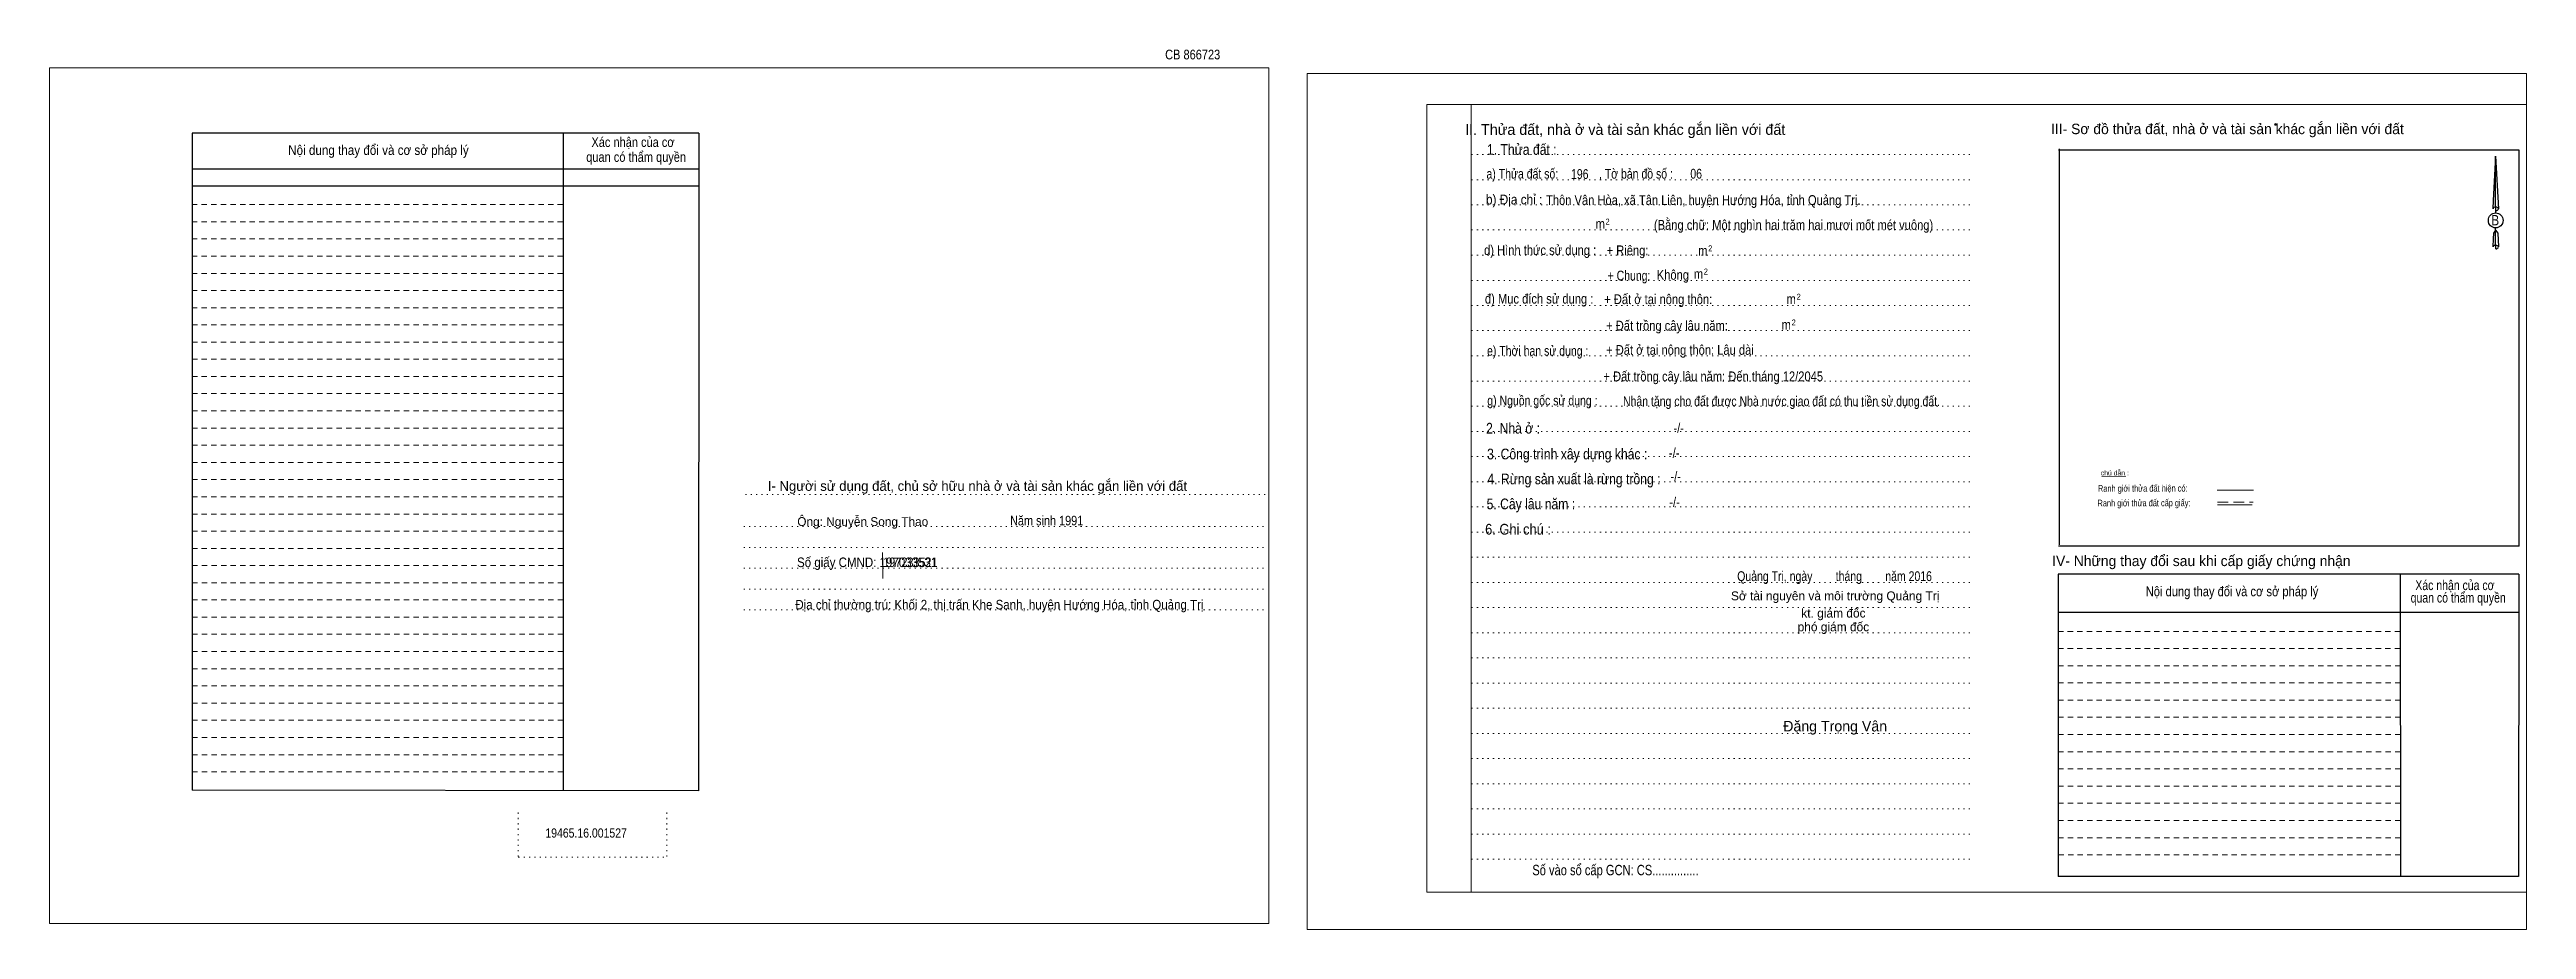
# Model space of a CAD drawing. Header units: metres. Extents: x 549052 to 550581, y 1838399 to 1838733.
# Drawn here: x 549747 to 550581, y 1838437 to 1838733 of the extents above; entities that cross this region are included whole.
import ezdxf
from ezdxf.enums import TextEntityAlignment as Align

# ---------------------------------------------------------------- set-up
doc = ezdxf.new("R2010")
doc.units = ezdxf.units.M
doc.header["$LTSCALE"] = 1.2
doc.header["$PDMODE"] = 32
doc.header["$PDSIZE"] = 0.6
for name, pattern in [('DOTTED', [1.5, 0.3, -1.2]), ('MEDIUM_DASHED', [4.5, 3, -1.5]), ('SHORT_DASHED', [2.7, 1.5, -1.2])]:
    doc.linetypes.add(name, pattern=pattern)
for name, color, linetype, lineweight in [('1', 7, 'DOTTED', 13), ('15', 7, 'Continuous', 13), ('18', 7, 'Continuous', 25), ('2', 7, 'SHORT_DASHED', 13), ('28', 7, 'Continuous', 13), ('55', 7, 'Continuous', 13)]:
    doc.layers.add(name, color=color, linetype=linetype, lineweight=lineweight)
for name, color, linetype in [('40', 7, 'Continuous'), ('6', 7, 'Continuous'), ('7', 7, 'Continuous')]:
    doc.layers.add(name, color=color, linetype=linetype)

msp = doc.modelspace()

# ---------------------------------------------------------------- texts
at = {"layer": '18'}
for s, height, p in [('II. Thửa đất, nhà ở và tài sản khác gắn liền với đất', 3.6, (550277.74, 1838704.75)), ('Sở tài nguyên và môi trường Quảng Trị', 3, (550348.41, 1838548.11)), ('phó giám đốc', 3, (550347.805, 1838537.69)), ('kt. giám đốc', 3, (550347.815, 1838542.31)), ('Đặng Trọng Vân', 3.564, (550348.395, 1838503.99))]:
    msp.add_text(s, height=height, dxfattribs=at).set_placement(p, align=Align.CENTER)
for s, height, width, p in [('1. Thửa đất :', 3.6, 0.85, (550242.915, 1838698.03)), ('a) Thửa đất số:              , Tờ bản đồ số : ', 3.3, 0.8, (550262.895, 1838690.01)), ('196', 3.3, 0.8, (550262.435, 1838689.91)), ('06', 3.3, 0.8, (550301.62, 1838690.03)), ('b) Địa chỉ : ', 3.3, 0.9, (550240.9, 1838681.35)), (' Thôn Vân Hòa, xã Tân Liên, huyện Hướng Hóa, tỉnh Quảng Trị.', 3.3, 0.85, (550303.49, 1838681.15)), (' m', 3.3, 0.85, (550268.815, 1838673.17)), ('2', 2, 0.75, (550271.795, 1838674.57)), ('B', 3.456, 0.85, (550570.595, 1838674.31)), ('d) Hình thức sử dụng :', 3.3, 0.85, (550249.095, 1838664.31)), ('+ Riêng: ', 3.3, 0.85, (550279.035, 1838664.23)), (' m', 3.3, 0.85, (550303.335, 1838664.11)), ('2', 2, 0.75, (550306.355, 1838665.55)), ('       + Chung:', 3.3, 0.8, (550275.575, 1838655.75)), ('Không', 3.3, 0.85, (550293.77, 1838655.99)), (' m', 3.3, 0.85, (550301.855, 1838656.31)), ('2', 2, 0.75, (550304.875, 1838657.75)), ('đ) Mục đích sử dụng :', 3.3, 0.85, (550248.755, 1838647.95)), ('+ Đất ở tại nông thôn:', 3.3, 0.85, (550288.835, 1838647.79)), (' m', 3.3, 0.85, (550333.095, 1838647.87)), ('2', 2, 0.75, (550336.115, 1838649.27)), ('+ Đất trồng cây lâu năm:', 3.3, 0.85, (550291.8, 1838638.91)), (' m', 3.3, 0.85, (550331.415, 1838639.21)), ('2', 2, 0.75, (550334.435, 1838640.61)), ('e) Thời hạn sử dụng :', 3.3, 0.8, (550248.28, 1838630.43)), ('+ Đất ở tại nông thôn: Lâu dài', 3.3, 0.85, (550296.16, 1838630.73)), ('+ Đất trồng cây lâu năm: Đến tháng 12/2045', 3.3, 0.85, (550307.37, 1838621.83)), ('g) Nguồn gốc sử dụng :', 3.3, 0.8, (550249.855, 1838613.71)), ('Nhận tặng cho đất được Nhà nước giao đất có thu tiền sử dụng đất.', 3.3, 0.8, (550330.34, 1838613.47)), ('2. Nhà ở :', 3.6, 0.85, (550239.975, 1838604.23)), ('3. Công trình xây dựng khác :', 3.6, 0.85, (550258.2, 1838595.55)), ('4. Rừng sản xuất là rừng trồng :', 3.6, 0.85, (550260.475, 1838587.15)), ('5. Cây lâu năm :', 3.6, 0.85, (550245.97, 1838578.75)), ('6. Ghi chú :', 3.6, 0.9, (550241.655, 1838570.23)), ('Quảng Trị, ngày        tháng        năm 2016', 3.3, 0.8, (550348.205, 1838554.59)), ('19465.16.001527', 3.1, 0.85, (549927.96, 1838468.27)), ('Số vào sổ cấp GCN: CS...............', 3.5, 0.8, (550274.44, 1838455.59))]:
    msp.add_text(s, height=height, dxfattribs=dict(at, width=width)).set_placement(p, align=Align.CENTER)
at = {"layer": '2'}
for s, width, p in [('Nội dung thay đổi và cơ sở pháp lý', 0.9, (549858.06, 1838697.99)), ('Nội dung thay đổi và cơ sở pháp lý', 0.9, (549858.06, 1838697.99)), (' quan có thẩm quyền', 0.85, (549944.28, 1838695.67)), (' quan có thẩm quyền', 0.85, (549944.28, 1838695.67)), ('Xác nhận của cơ', 0.85, (549943.735, 1838700.67)), ('Xác nhận của cơ', 0.85, (549943.735, 1838700.67))]:
    msp.add_text(s, height=3.261, dxfattribs=dict(at, width=width)).set_placement(p, align=Align.CENTER)
at = {"layer": '28'}
for s, height, p in [('III- Sơ đồ thửa đất, nhà ở và tài sản khác gắn liền với đất', 3.5, (550480.43, 1838704.99)), ('I- Người sử dụng đất, chủ sở hữu nhà ở và tài sản khác gắn liền với đất', 3.306, (550059.68, 1838584.95)), ('Ông: Nguyễn Song Thao', 2.98, (550021.08, 1838573.11)), ('IV- Những thay đổi sau khi cấp giấy chứng nhận', 3.5, (550471.67, 1838559.63))]:
    msp.add_text(s, height=height, dxfattribs=at).set_placement(p, align=Align.CENTER)
for s, height, width, p in [('-/-', 3.3, 0.85, (550295.735, 1838604.43)), ('-/-', 3.3, 0.85, (550294.215, 1838596.07)), ('-/-', 3.3, 0.85, (550294.735, 1838588.15)), ('-/-', 3.3, 0.85, (550294.335, 1838579.51)), ('Năm sinh 1991', 3.22, 0.85, (550082.985, 1838573.33)), ('Số giấy CMND: 197033531', 3.22, 0.9, (550022.545, 1838559.29)), ('Nội dung thay đổi và cơ sở pháp lý', 3.3, 0.85, (550482, 1838549.47)), (' quan có thẩm quyền', 3.3, 0.8, (550557.63, 1838547.35)), ('Xác nhận của cơ', 3.3, 0.8, (550557.02, 1838551.55)), ('Địa chỉ thường trú: Khối 2, thị trấn Khe Sanh, huyện Hướng Hóa, tỉnh Quảng Trị', 3.22, 0.9, (550067.09, 1838545.05))]:
    msp.add_text(s, height=height, dxfattribs=dict(at, width=width)).set_placement(p, align=Align.CENTER)
at = {"layer": '40', "width": 0.85}
msp.add_text('CB 866723', height=3.26, dxfattribs=at).set_placement((550132.135, 1838730.15), align=Align.CENTER)
at = {"layer": '55'}
msp.add_text('chú dẫn :', height=1.656, rotation=359.974, dxfattribs=at).set_placement((550442.54, 1838590.148), align=Align.CENTER)
at = {"layer": '55', "width": 0.8}
for s, height, p in [('Ranh giới thửa đất hiện có:', 2.256, (550451.947, 1838584.665)), ('Ranh giới thửa đất cấp giấy:', 2.246, (550452.357, 1838579.746))]:
    msp.add_text(s, height=height, rotation=0.135, dxfattribs=at).set_placement(p, align=Align.CENTER)
at = {"layer": '6', "width": 0.85}
msp.add_text('(Bằng chữ: Một nghìn hai trăm hai mươi mốt mét vuông)', height=3.3, dxfattribs=at).set_placement((550334.4, 1838672.8), align=Align.CENTER)
at = {"layer": '7', "width": 0.85}
msp.add_text('197233521', height=3.22, dxfattribs=at).set_placement((550037.095, 1838559.29), align=Align.CENTER)

# ---------------------------------------------------------------- linework, layer by layer
at = {"layer": '1', "linetype": 'Continuous'}
for p, q in [((550210.9, 1838714.95), (550581.1, 1838714.95)), ((550210.9, 1838714.95), (550210.9, 1838449.95)), ((550581.1, 1838714.95), (550581.1, 1838447.71)), ((550210.9, 1838449.95), (550581.1, 1838449.95))]:
    msp.add_line(p, q, dxfattribs=at)
at = {"layer": '1'}
for p, q in [((550225.9, 1838714.95), (550225.9, 1838449.95)), ((550225.9, 1838714.95), (550225.9, 1838449.95)), ((550226.02, 1838698.15), (550395.1, 1838698.15)), ((550226.02, 1838689.67), (550395.1, 1838689.67)), ((550226.02, 1838681.19), (550395.1, 1838681.19)), ((550226.02, 1838672.75), (550395.1, 1838672.75)), ((550226.02, 1838664.27), (550395.1, 1838664.27)), ((550226.02, 1838655.79), (550395.1, 1838655.79)), ((550226.02, 1838647.31), (550395.1, 1838647.31)), ((550226.02, 1838638.87), (550395.1, 1838638.87)), ((550226.02, 1838630.35), (550395.1, 1838630.35)), ((550226.02, 1838621.91), (550395.1, 1838621.91)), ((550226.02, 1838613.43), (550395.1, 1838613.43)), ((550226.02, 1838604.95), (550395.1, 1838604.95)), ((550226.02, 1838596.47), (550395.1, 1838596.47)), ((549981.58, 1838583.71), (550157.7, 1838583.71)), ((550226.02, 1838588.03), (550395.1, 1838588.03)), ((550226.02, 1838579.55), (550395.1, 1838579.55)), ((549981.02, 1838572.91), (550157.1, 1838572.91)), ((549981.02, 1838565.91), (550157.1, 1838565.91)), ((550226.02, 1838571.07), (550395.1, 1838571.07)), ((549981.02, 1838558.91), (550157.1, 1838558.91)), ((550226.02, 1838562.59), (550395.1, 1838562.59)), ((549981.02, 1838551.91), (550157.1, 1838551.91)), ((550226.02, 1838554.11), (550395.1, 1838554.11)), ((549981.02, 1838544.91), (550157.1, 1838544.91)), ((550226.02, 1838545.67), (550395.1, 1838545.67)), ((550226.02, 1838537.19), (550395.1, 1838537.19)), ((550226.02, 1838528.71), (550395.1, 1838528.71)), ((550226.02, 1838520.23), (550395.1, 1838520.23)), ((550226.02, 1838511.79), (550395.1, 1838511.79)), ((550226.02, 1838503.31), (550395.1, 1838503.31)), ((550226.02, 1838494.83), (550395.1, 1838494.83)), ((550226.02, 1838486.35), (550395.1, 1838486.35)), ((549905.14, 1838476.67), (549905.14, 1838461.63)), ((549955.1, 1838476.67), (549955.1, 1838461.63)), ((550226.02, 1838477.91), (550395.1, 1838477.91)), ((550226.02, 1838469.43), (550395.1, 1838469.43)), ((549905.14, 1838461.63), (549955.1, 1838461.63)), ((550226.02, 1838460.95), (550395.1, 1838460.95))]:
    msp.add_line(p, q, dxfattribs=at)
at = {"layer": '1', "linetype": 'Continuous'}
for points in [[(549747.34, 1838439.35), (550157.74, 1838439.35), (550157.74, 1838727.35), (549747.34, 1838727.35)], [(549747.34, 1838727.35), (550157.74, 1838727.35), (550157.74, 1838439.35), (549747.34, 1838439.35)], [(549747.34, 1838439.35), (550157.74, 1838439.35), (550157.74, 1838727.35), (549747.34, 1838727.35)], [(550170.7, 1838437.35), (550581.1, 1838437.35), (550581.1, 1838725.35), (550170.7, 1838725.35)], [(550225.9, 1838714.95), (550581.1, 1838714.95), (550581.1, 1838449.95), (550225.9, 1838449.95)]]:
    msp.add_lwpolyline(points, close=True, dxfattribs=at)
at = {"layer": '15'}
msp.add_line((550027.73, 1838564.19), (550027.89, 1838555.48), dxfattribs=at)
at = {"layer": '18'}
for p, q in [((550570.7, 1838697.55), (550571.66, 1838679.87)), ((550570.7, 1838697.55), (550571.66, 1838679.87)), ((550570.7, 1838697.55), (550571.66, 1838679.87)), ((550569.94, 1838682.63), (550569.78, 1838679.91)), ((550570.7, 1838680.47), (550570.7, 1838679.79)), ((550570.7, 1838679.79), (550570.7, 1838679.27)), ((550570.7, 1838679.27), (550570.7, 1838678.59)), ((550570.7, 1838679.27), (550570.7, 1838678.59)), ((550570.7, 1838679.27), (550570.7, 1838678.59)), ((550571.66, 1838679.87), (550571.66, 1838679.91)), ((550570.7, 1838672.63), (550570.7, 1838673.43)), ((550570.7, 1838672.63), (550570.7, 1838673.43)), ((550570.7, 1838672.63), (550570.7, 1838673.43)), ((550570.7, 1838672.63), (550571.42, 1838671.67)), ((550570.7, 1838672.63), (550571.42, 1838671.67)), ((550570.7, 1838672.63), (550571.42, 1838671.67)), ((550570.7, 1838667.63), (550570.7, 1838666.95)), ((550570.7, 1838666.95), (550570.7, 1838666.43)), ((550571.42, 1838671.67), (550571.66, 1838667.03)), ((550571.42, 1838671.67), (550571.66, 1838667.03)), ((550571.42, 1838671.67), (550571.66, 1838667.03)), ((550571.66, 1838667.03), (550571.66, 1838667.07))]:
    msp.add_line(p, q, dxfattribs=at)
for points in [[(550570.7, 1838680.47), (550570.7, 1838697.55), (550569.94, 1838682.63)], [(550570.7, 1838667.63), (550570.7, 1838672.63), (550570.06, 1838671.67), (550569.94, 1838669.79), (550569.78, 1838667.07)]]:
    msp.add_lwpolyline(points, dxfattribs=at)
msp.add_ellipse((550570.747, 1838675.949), major_axis=(0, 2.516), ratio=0.983453, dxfattribs=at)
for centre, start_param, end_param in [((550570.748, 1838679.826), 1.5707963, 3.074452), ((550570.748, 1838679.826), 0.0671406, 1.5707963), ((550570.748, 1838679.826), 4.712389, 6.2831853), ((550570.748, 1838666.985), 2.4910694, 3.0742784), ((550570.748, 1838666.985), 1.5707963, 2.4910694), ((550570.748, 1838666.985), 0.0671406, 1.5707963), ((550570.748, 1838666.985), 4.712389, 6.2831853)]:
    msp.add_ellipse(centre, major_axis=(0.907, 0), ratio=0.655448, start_param=start_param, end_param=end_param, dxfattribs=at)
at = {"layer": '2', "linetype": 'Continuous', "lineweight": 25}
for p, q in [((549965.86, 1838705.27), (549795.34, 1838705.27)), ((549795.34, 1838705.27), (549795.34, 1838484.23)), ((549920.18, 1838705.27), (549920.26, 1838484.07)), ((549965.86, 1838693.19), (549795.54, 1838693.19)), ((549965.86, 1838687.43), (549795.54, 1838687.43))]:
    msp.add_line(p, q, dxfattribs=at)
at = {"layer": '2'}
for p, q in [((549920.18, 1838681.31), (549795.3, 1838681.31)), ((549920.18, 1838675.51), (549795.3, 1838675.51)), ((549920.18, 1838675.51), (549795.34, 1838675.51)), ((549920.18, 1838669.71), (549795.34, 1838669.71)), ((549920.18, 1838663.95), (549795.34, 1838663.95)), ((549920.18, 1838658.15), (549795.34, 1838658.15)), ((549920.18, 1838652.35), (549795.34, 1838652.35)), ((549920.18, 1838646.59), (549795.34, 1838646.59)), ((549920.22, 1838640.79), (549795.34, 1838640.79)), ((549920.22, 1838635.03), (549795.34, 1838635.03)), ((549920.22, 1838629.23), (549795.34, 1838629.23)), ((549920.22, 1838623.43), (549795.34, 1838623.43)), ((549920.22, 1838617.67), (549795.34, 1838617.67)), ((549920.22, 1838611.87), (549795.34, 1838611.87)), ((549920.22, 1838606.07), (549795.34, 1838606.07)), ((549920.22, 1838600.31), (549795.34, 1838600.31)), ((549920.22, 1838594.51), (549795.34, 1838594.51)), ((549920.22, 1838588.75), (549795.34, 1838588.75)), ((549920.22, 1838582.95), (549795.34, 1838582.95)), ((549920.22, 1838577.15), (549795.34, 1838577.15)), ((549920.22, 1838571.39), (549795.34, 1838571.39)), ((549920.22, 1838565.59), (549795.34, 1838565.59)), ((549920.26, 1838559.79), (549795.34, 1838559.79)), ((549920.26, 1838554.03), (549795.34, 1838554.03)), ((549920.26, 1838548.23), (549795.34, 1838548.23)), ((549920.26, 1838542.43), (549795.34, 1838542.43)), ((549920.26, 1838536.67), (549795.34, 1838536.67)), ((549920.26, 1838530.87), (549795.34, 1838530.87)), ((549920.26, 1838525.11), (549795.34, 1838525.11)), ((550538.62, 1838531.87), (550423.5, 1838531.87)), ((550538.66, 1838526.11), (550423.5, 1838526.11)), ((549920.26, 1838519.31), (549795.34, 1838519.31)), ((550538.66, 1838520.31), (550423.5, 1838520.31)), ((549920.26, 1838513.51), (549795.34, 1838513.51)), ((549920.26, 1838507.75), (549795.34, 1838507.75)), ((550538.66, 1838514.51), (550423.5, 1838514.51)), ((550538.66, 1838508.75), (550423.5, 1838508.75)), ((549920.26, 1838501.95), (549795.34, 1838501.95)), ((550538.66, 1838502.95), (550423.5, 1838502.95)), ((549920.26, 1838496.15), (549795.34, 1838496.15)), ((550538.66, 1838497.15), (550423.5, 1838497.15)), ((550538.7, 1838491.39), (550423.5, 1838491.39)), ((549920.26, 1838490.39), (549795.34, 1838490.39)), ((550538.7, 1838485.59), (550423.5, 1838485.59)), ((550538.7, 1838479.83), (550423.5, 1838479.83)), ((550538.7, 1838474.03), (550423.5, 1838474.03)), ((550538.7, 1838468.23), (550423.5, 1838468.23)), ((550538.74, 1838462.47), (550423.5, 1838462.47))]:
    msp.add_line(p, q, dxfattribs=at)
at = {"layer": '2', "linetype": 'Continuous', "lineweight": 25}
msp.add_lwpolyline([(549965.86, 1838705.27), (549965.78, 1838483.99), (549795.34, 1838484.23)], dxfattribs=at)
at = {"layer": '28', "lineweight": 25}
for p, q in [((550423.78, 1838700.07), (550423.78, 1838566.79)), ((550578.66, 1838566.35), (550423.62, 1838566.35)), ((550538.62, 1838556.95), (550538.74, 1838455.19)), ((550578.54, 1838556.95), (550578.46, 1838455.19)), ((550578.5, 1838544.03), (550423.5, 1838544.03)), ((550578.46, 1838455.19), (550423.5, 1838455.19))]:
    msp.add_line(p, q, dxfattribs=at)
at = {"layer": '28', "linetype": 'SHORT_DASHED'}
msp.add_line((550538.62, 1838537.67), (550423.5, 1838537.67), dxfattribs=at)
at = {"layer": '28', "lineweight": 25}
for points in [[(550578.66, 1838566.35), (550578.66, 1838699.63), (550423.62, 1838699.63)], [(550578.54, 1838556.95), (550423.5, 1838556.95), (550423.5, 1838455.19)]]:
    msp.add_lwpolyline(points, dxfattribs=at)
at = {"layer": '28'}
msp.add_point((550496.58, 1838708.27), dxfattribs=at)
at = {"layer": '55'}
for p, q in [((550438.22, 1838589.75), (550446.3, 1838589.87)), ((550476.98, 1838585.23), (550489.18, 1838585.23)), ((550477.1, 1838580.27), (550488.82, 1838580.27)), ((550477.1, 1838580.27), (550488.82, 1838580.27))]:
    msp.add_line(p, q, dxfattribs=at)
at = {"layer": '55', "linetype": 'MEDIUM_DASHED'}
msp.add_line((550477.1, 1838581.15), (550489.1, 1838581.15), dxfattribs=at)

msp.set_redraw_order([(e.dxf.handle, doc.entitydb.next_handle()) for e in msp.query("TEXT MTEXT ATTDEF DIMENSION ARC_DIMENSION")])  # texts and dimensions are drawn at this point

doc.saveas('drawing.dxf')
